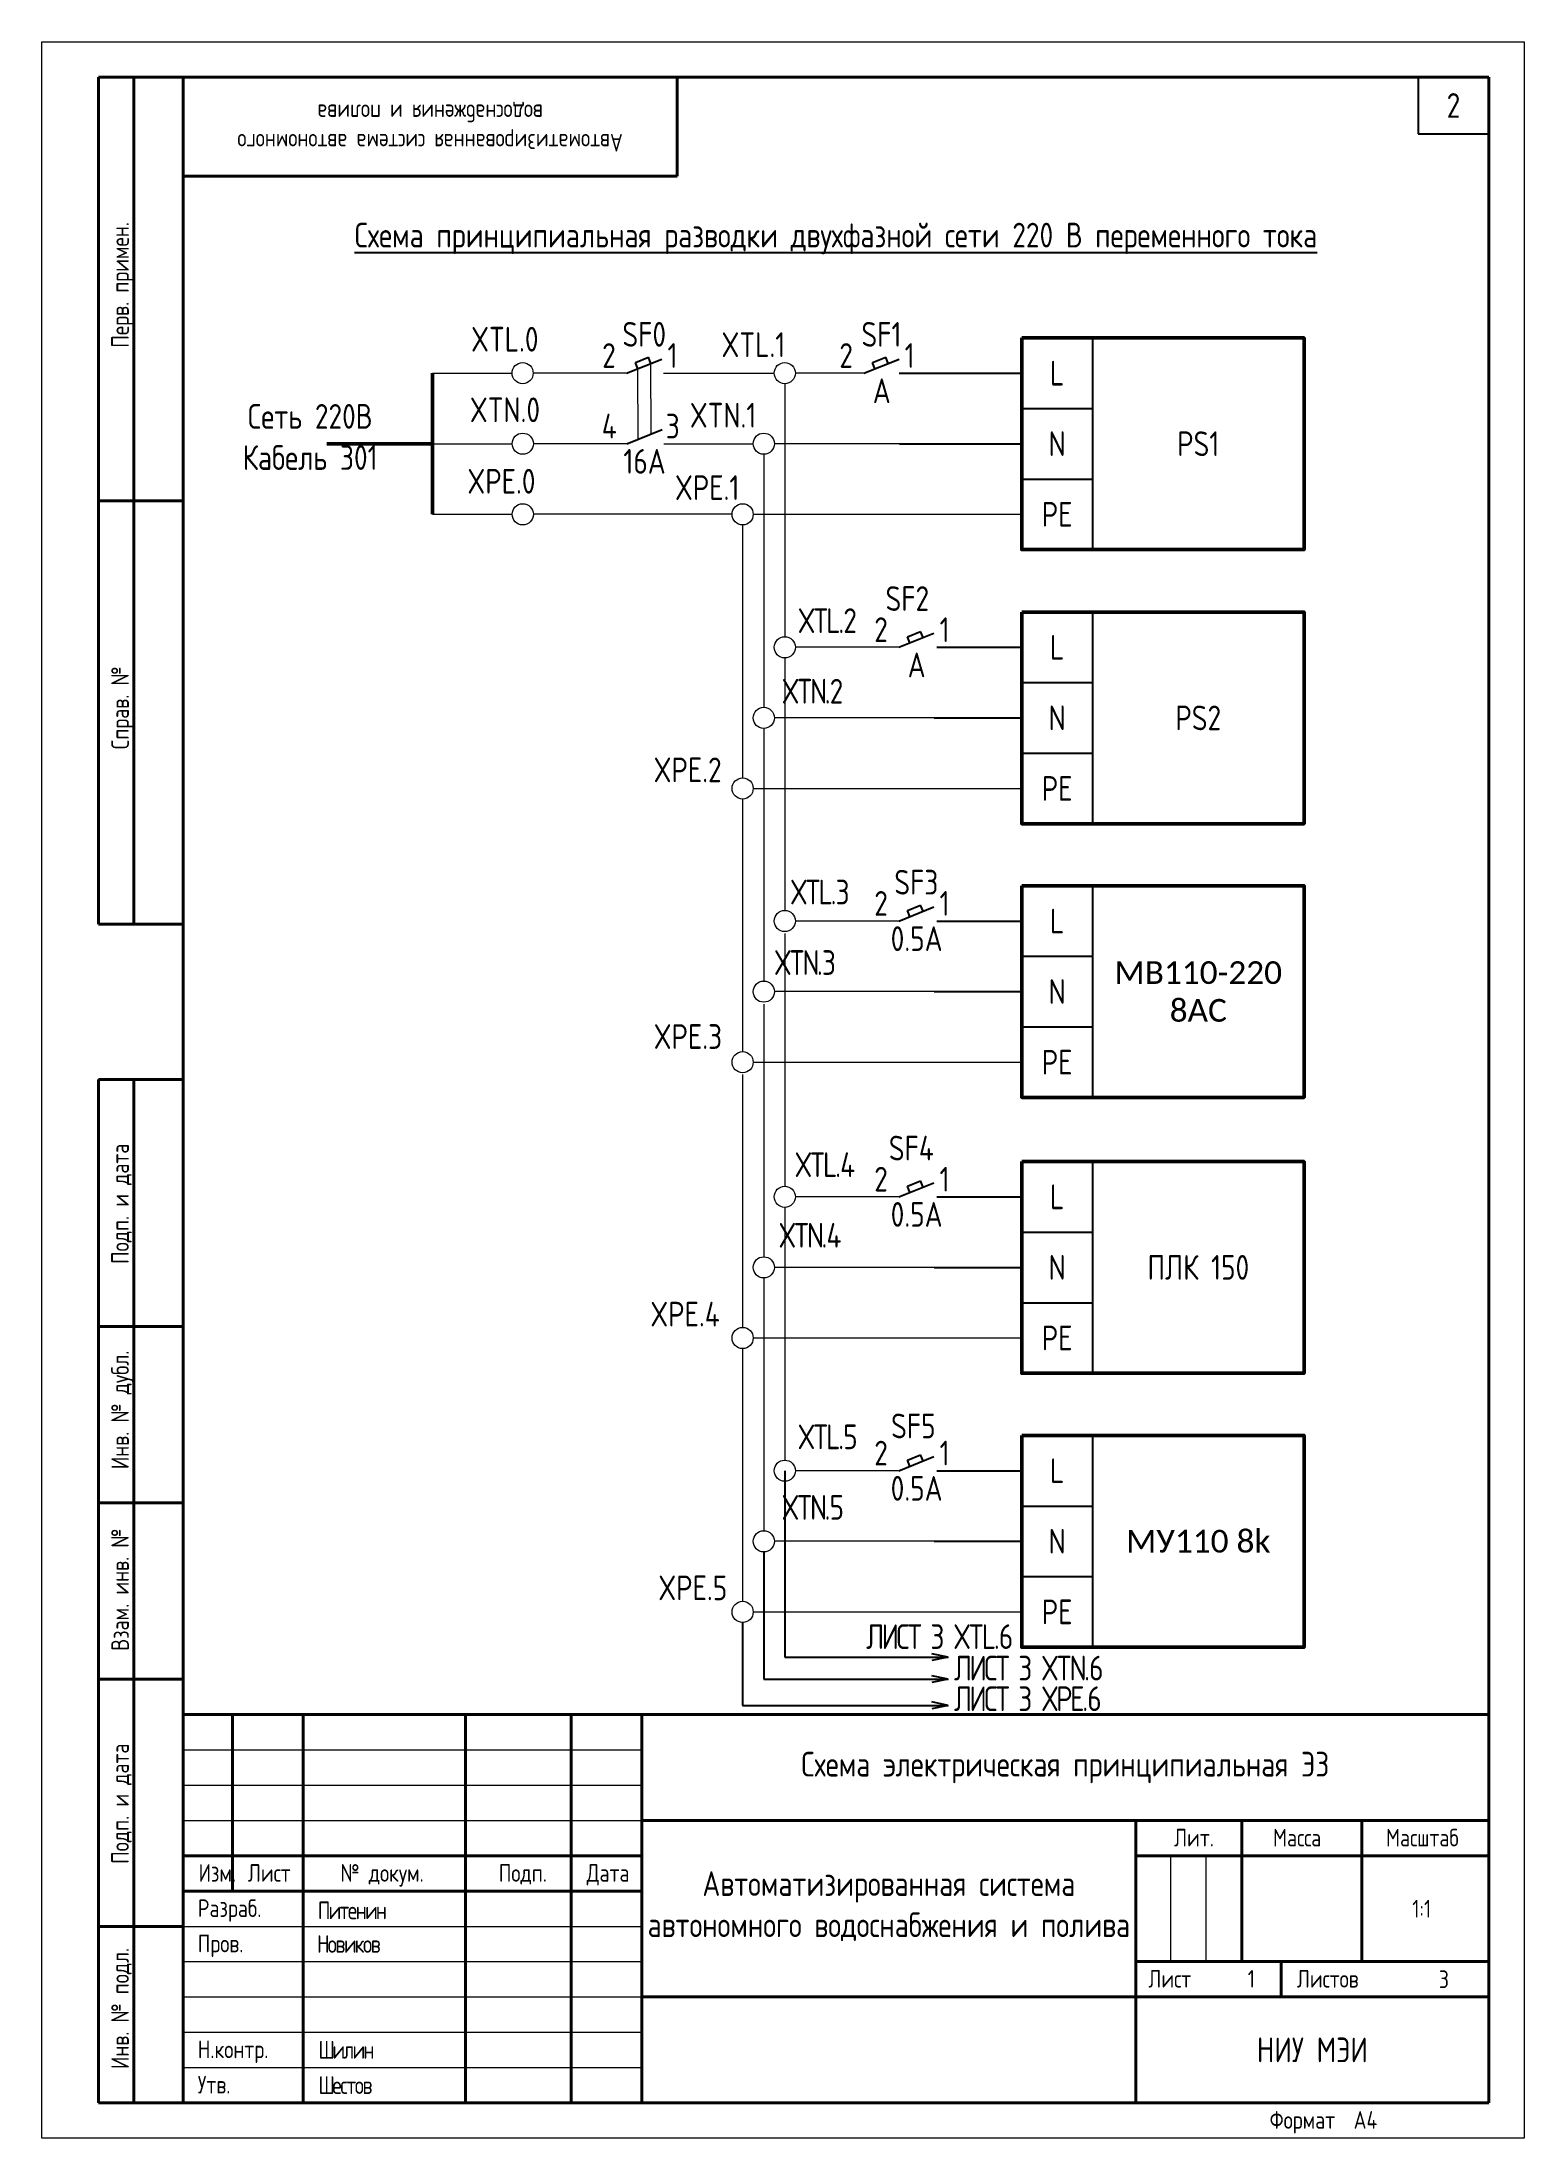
# Model space of a CAD drawing. Header units: millimetres. Extents: x 3520 to 8864, y 403 to 1747.
# Drawn here: x 3520 to 3730, y 1000 to 1297 of the extents above; entities that cross this region are included whole.
import ezdxf

# ---------------------------------------------------------------- set-up
doc = ezdxf.new("R2010")
doc.units = ezdxf.units.MM
doc.linetypes.add('K5LT_BASIC', pattern=[0])
doc.linetypes.add('K5LT_THIN', pattern=[0])
doc.layers.add('Стерка', color=7, linetype='Continuous', lineweight=15)
doc.styles.add('ГОСТ В', font='GOST_0.TTF', dxfattribs={"height": 3.5})
doc.styles.add('ГОСТ тип А', font='GOST_0.TTF', dxfattribs={"height": 3.5})
doc.styles.add('ГОСТ тип В', font='GOST_0.TTF')

msp = doc.modelspace()

# ---------------------------------------------------------------- texts
at = {"color": 7, "linetype": 'Continuous', "lineweight": 15, "style": 'ГОСТ В'}
for s, insert, char_height, width, attachment_point in [('{\\C256;2}', (3720, 1288), 3.5, 10, 5), ('{\\C256;SF0}', (3605.34, 1255.569), 3.5, 5, 5), ('{\\C256;SF1}', (3638.947, 1255.569), 3.5, 5, 5), ('{\\C256;2}', (3600.34, 1252.569), 3.5, 5, 5), ('{\\C256;1}', (3609.34, 1252.569), 3.5, 5, 5), ('{\\C256;2}', (3633.947, 1252.569), 3.5, 5, 5), ('{\\C256;1}', (3642.947, 1252.569), 3.5, 5, 5), ('{\\C256;A}', (3638.99, 1247.569), 3.5, 15, 5), ('Сеть 220В Кабель 301 ', (3558.005, 1241.022), 3.5, 29.69637, 5), ('{\\C256;4}', (3600.382, 1242.569), 3.5, 5, 5), ('{\\C256;3}', (3609.382, 1242.569), 3.5, 5, 5), ('{\\C256;PS1}', (3683.839, 1240.069), 3.5, 30, 5), ('{\\C256;16A}', (3605.382, 1237.569), 3.5, 15, 5), ('{\\C256;XPE.0}', (3585.102, 1234.75), 3.5, 5, 5), ('{\\C256;XPE.1}', (3614.253, 1233.85), 3.5, 5, 5), ('{\\C256;SF2}', (3642.618, 1218.129), 3.5, 5, 5), ('{\\C256;2}', (3638.892, 1213.724), 3.5, 5, 5), ('{\\C256;1}', (3647.892, 1213.724), 3.5, 5, 5), ('{\\C256;A}', (3643.935, 1208.724), 3.5, 15, 5), ('{\\C256;PS2}', (3683.839, 1201.224), 3.5, 30, 5), ('{\\C256;XPE.2}', (3611.483, 1193.856), 3.5, 5, 5), ('{\\C256;SF3}', (3643.892, 1177.94), 3.5, 5, 5), ('{\\C256;2}', (3638.892, 1174.94), 3.5, 5, 5), ('{\\C256;1}', (3647.892, 1174.94), 3.5, 5, 5), ('{\\C256;0.5A}', (3643.935, 1169.94), 3.5, 15, 5), ('{\\fCalibri|b0|i0|c204|p34;\\H0.91667x;\\C256;МВ110-220 8АС}', (3683.839, 1162.44), 3.5, 30, 5), ('{\\C256;XPE.3}', (3611.521, 1156.07), 3.5, 5, 5), ('{\\C256;SF4}', (3643.184, 1140.267), 3.5, 5, 5), ('{\\C256;2}', (3638.892, 1135.865), 3.5, 5, 5), ('{\\C256;1}', (3647.892, 1135.865), 3.5, 5, 5), ('{\\C256;0.5A}', (3643.935, 1130.865), 3.5, 15, 5), ('{\\C256;ПЛК 150}', (3683.839, 1123.365), 3.5, 30, 5), ('{\\C256;SF5}', (3643.469, 1100.897), 3.5, 5, 5), ('{\\C256;2}', (3638.892, 1097.053), 3.5, 5, 5), ('{\\C256;1}', (3647.892, 1097.053), 3.5, 5, 5), ('{\\C256;0.5A}', (3643.935, 1092.053), 3.5, 15, 5), ('{\\fCalibri|b0|i0|c204|p34;\\H0.91667x;\\C256;МУ110 8k}', (3683.839, 1084.553), 3.5, 30, 5), ('{\\C256;Схема электрическая принципиальная Э3}', (3665, 1052.5), 3.5, 120, 5), ('{\\C256;1:1}', (3715.5, 1032.5), 2.5, 18, 5), ('{\\T0.75;\\C256;Питенин}', (3559.089, 1032.261), 2.5, 23, 4), ('{\\T0.75;\\C256;  Новиков}', (3556.797, 1027.5), 2.5, 23, 4), ('{\\T0.75;\\C256;  Шилин}', (3557, 1012.5), 2.5, 23, 4), ('{\\C256;НИУ МЭИ}', (3700, 1012.5), 3.5, 50, 5), ('{\\T0.75;\\C256;  Шестов}', (3557, 1007.5), 2.5, 23, 4)]:
    msp.add_mtext(s, dxfattribs=dict(at, insert=insert, char_height=char_height, width=width, attachment_point=attachment_point))
at = {"color": 7, "linetype": 'Continuous', "lineweight": 15, "insert": (3575, 1285), "char_height": 2.5, "width": 70, "attachment_point": 5, "rotation": 180, "style": 'ГОСТ В'}
msp.add_mtext('\\pxqc;{\\C256;Автоматизированная система автономного водоснабжения и полива}', dxfattribs=at)
at = {"color": 7, "insert": (3632.5, 1269.152), "char_height": 3.5, "width": 185, "attachment_point": 5, "style": 'ГОСТ В'}
msp.add_mtext('{\\LСхема принципиальная разводки двухфазной сети 220 В переменного тока}', dxfattribs=at)
at = {"linetype": 'Continuous', "lineweight": 15, "char_height": 3.5, "attachment_point": 5, "style": 'ГОСТ В'}
for s, insert, width in [('XTL.0', (3585.579, 1254.874), 5), ('XTL.1', (3620.798, 1254.105), 5), ('XTN.0', (3585.6, 1244.874), 5), ('XTN.1', (3616.506, 1244.105), 5), ('{\\T0.75;XTL.2}', (3631.125, 1215), 5.4123), ('{\\T0.75;XTN.2}', (3629.023, 1205), 5), ('{\\T0.75;XTL.3}', (3630.057, 1176.552), 5), ('{\\T0.75;XTN.3}', (3627.955, 1166.552), 5), ('{\\T0.75;XTL.5}', (3631.162, 1099.358), 5), ('{\\T0.75;XTN.5}', (3629.06, 1089.358), 12.844), ('{\\T0.75;ЛИСТ 3 XTL.6}', (3647.051, 1071.053), 27.23999), ('{\\T0.75;ЛИСТ 3 XTN.6}', (3659.666, 1066.591), 27.23999), ('{\\T0.75;ЛИСТ 3 XPE.6}', (3659.537, 1062.253), 27.23999)]:
    msp.add_mtext(s, dxfattribs=dict(at, insert=insert, width=width))
at = {"color": 7, "linetype": 'Continuous', "char_height": 3.5, "width": 10, "attachment_point": 5, "style": 'ГОСТ В'}
for s, insert in [('L', (3663.839, 1250.069)), ('N', (3663.839, 1240.069)), ('PE', (3663.839, 1230.069)), ('L', (3663.839, 1211.224)), ('N', (3663.839, 1201.224)), ('PE', (3663.839, 1191.224)), ('L', (3663.839, 1172.44)), ('N', (3663.839, 1162.44)), ('PE', (3663.839, 1152.44)), ('L', (3663.839, 1133.365)), ('N', (3663.839, 1123.365)), ('PE', (3663.839, 1113.365)), ('L', (3663.839, 1094.553)), ('N', (3663.839, 1084.553)), ('PE', (3663.839, 1074.553))]:
    msp.add_mtext(s, dxfattribs=dict(at, insert=insert))
at = {"color": 0, "linetype": 'Continuous', "lineweight": 15, "char_height": 3.5, "width": 5, "attachment_point": 5, "style": 'ГОСТ В'}
for s, insert in [('{\\T0.75;XTL.4}', (3630.756, 1137.916)), ('{\\T0.75;XTN.4}', (3628.654, 1127.916))]:
    msp.add_mtext(s, dxfattribs=dict(at, insert=insert))
at = {"color": 40, "linetype": 'Continuous', "lineweight": 15, "true_color": 0xf8d731, "char_height": 3.5, "width": 5, "attachment_point": 5, "style": 'ГОСТ В'}
for s, insert in [('{\\C256;XPE.4}', (3611.114, 1116.741)), ('{\\C256;XPE.5}', (3612.213, 1077.959))]:
    msp.add_mtext(s, dxfattribs=dict(at, insert=insert))
at = {"insert": (3640, 1032.86), "char_height": 3.5, "attachment_point": 5, "style": 'ГОСТ тип В'}
msp.add_mtext_dynamic_manual_height_columns('\\pxqc;Автоматизированная система автономного водоснабжения и полива', width=70, gutter_width=12.5, heights=[0], dxfattribs=at)
at = {"layer": 'Стерка', "color": 7, "insert": (3718.645, 1022.5), "char_height": 2.5, "attachment_point": 5, "style": 'ГОСТ В'}
msp.add_mtext_dynamic_manual_height_columns('3', width=25, gutter_width=17.5, heights=[0], dxfattribs=at)

# ---------------------------------------------------------------- blocks, each defined once
blk = doc.blocks.new('A4')
at = {"linetype": 'K5LT_THIN', "lineweight": 18}
for p, q in [((0, 0), (0, 297)), ((0, 297), (210, 297)), ((210, 297), (210, 0)), ((20, 55), (85, 55)), ((20, 50), (85, 50)), ((20, 45), (85, 45)), ((159.96, 25), (159.96, 40)), ((164.98, 25), (164.98, 40)), ((20, 30), (85, 30)), ((20, 25), (85, 25)), ((20, 20), (85, 20)), ((20, 15), (85, 15)), ((20, 10), (85, 10)), ((210, 0), (0, 0))]:
    blk.add_line(p, q, dxfattribs=at)
at = {"linetype": 'K5LT_BASIC', "lineweight": 40}
for p, q in [((8, 172), (8, 292)), ((20, 292), (8, 292)), ((13, 172), (13, 292)), ((20, 5), (20, 292)), ((20, 292), (205, 292)), ((90, 292), (90, 278)), ((205, 292), (205, 5)), ((90, 278), (20, 278)), ((20, 232), (8, 232)), ((20, 172), (8, 172)), ((8, 5), (8, 150)), ((20, 150), (8, 150)), ((13, 5), (13, 150)), ((20, 115), (8, 115)), ((20, 90), (8, 90)), ((20, 65), (8, 65)), ((20, 60), (205, 60)), ((20, 5), (20, 60)), ((27, 35), (27, 60)), ((37, 5), (37, 60)), ((60, 5), (60, 60)), ((75, 5), (75, 60)), ((85, 5), (85, 60)), ((85, 45), (205, 45)), ((155, 5), (155, 45)), ((170, 25), (170, 45)), ((187, 25), (187, 45)), ((20, 40), (85, 40)), ((155, 40), (170, 40)), ((170, 40), (205, 40)), ((20, 35), (85, 35)), ((20, 30), (8, 30)), ((155, 25), (205, 25)), ((175.57, 20), (175.57, 25)), ((85, 20), (155, 20)), ((155, 20), (205, 20)), ((20, 5), (8, 5)), ((205, 5), (20, 5))]:
    blk.add_line(p, q, dxfattribs=at)
at = {"char_height": 2.5, "attachment_point": 1, "rotation": 90, "style": 'ГОСТ тип А'}
for s, insert in [('Перв. примен.', (9.82, 253.67)), ('Справ. №', (9.82, 196.78)), ('Подп. и дата', (9.82, 123.85)), ('Инв. № дубл.', (9.82, 94.77)), ('Взам. инв. №', (9.82, 69.04)), ('Подп. и дата', (9.82, 38.85)), ('Инв. № подл.', (9.82, 9.77))]:
    blk.add_mtext(s, dxfattribs=dict(at, insert=insert))
at = {"char_height": 2.5, "attachment_point": 1, "style": 'ГОСТ тип А'}
for s, insert in [('Лит.', (160.41, 43.82)), ('Масса', (174.43, 43.82)), ('Масштаб', (190.44, 43.82)), ('Изм.', (22.19, 38.82)), ('Лист', (29.18, 38.82)), ('№ докум.', (42.3, 38.82)), ('Подп.', (64.73, 38.82)), ('Дата', (77.18, 38.82)), ('Разраб.', (22.08, 33.82)), ('Пров.', (22.08, 28.82)), ('Лист', (156.77, 23.82)), ('1', (170.85, 23.82)), ('Листов', (177.81, 23.82)), ('Н.контр.', (22.08, 13.82)), ('Утв.', (22.08, 8.82)), ('Формат', (173.95, 3.82)), ('A4', (185.86, 3.82))]:
    blk.add_mtext(s, dxfattribs=dict(at, insert=insert))

# ---------------------------------------------------------------- linework, layer by layer
for p, q in [((3715, 1292), (3715, 1284)), ((3715, 1284), (3725, 1284)), ((3625.255, 1094.553), (3625.255, 1068.129)), ((3622.277, 1083.113), (3622.277, 1065.005)), ((3619.277, 1073.113), (3619.277, 1061.314)), ((3625.255, 1068.129), (3648.379, 1068.129)), ((3648.379, 1068.129), (3646.099, 1068.603)), ((3648.379, 1068.129), (3646.099, 1067.656)), ((3622.277, 1065.005), (3648.379, 1065.005)), ((3648.379, 1065.005), (3646.099, 1065.478)), ((3648.379, 1065.005), (3646.099, 1064.531)), ((3619.277, 1061.314), (3648.379, 1061.314)), ((3648.379, 1061.314), (3646.099, 1061.788)), ((3648.379, 1061.314), (3646.099, 1060.84))]:
    msp.add_line(p, q)
at = {"color": 7}
for p, q in [((3668.839, 1255.069), (3668.839, 1225.069)), ((3602.84, 1250.069), (3607.84, 1252.069)), ((3604.079, 1251.565), (3605.948, 1252.312)), ((3604.424, 1250.703), (3604.079, 1251.565)), ((3606.293, 1251.45), (3605.948, 1252.312)), ((3636.447, 1250.069), (3641.447, 1252.069)), ((3637.687, 1251.565), (3639.556, 1252.312)), ((3638.032, 1250.703), (3637.687, 1251.565)), ((3639.901, 1251.45), (3639.556, 1252.312)), ((3641.472, 1250.069), (3658.839, 1250.069)), ((3658.839, 1245.069), (3668.839, 1245.069)), ((3602.882, 1240.069), (3607.882, 1242.069)), ((3641.493, 1240.069), (3658.839, 1240.069)), ((3658.839, 1235.069), (3668.839, 1235.069)), ((3668.839, 1216.224), (3668.839, 1186.224)), ((3641.392, 1211.224), (3646.392, 1213.224)), ((3642.631, 1212.72), (3644.501, 1213.467)), ((3642.976, 1211.858), (3642.631, 1212.72)), ((3644.845, 1212.605), (3644.501, 1213.467)), ((3646.795, 1211.224), (3658.839, 1211.224)), ((3658.839, 1206.224), (3668.839, 1206.224)), ((3646.416, 1201.224), (3658.839, 1201.224)), ((3658.839, 1196.224), (3668.839, 1196.224)), ((3668.839, 1177.44), (3668.839, 1147.44)), ((3641.392, 1172.44), (3646.392, 1174.44)), ((3642.631, 1173.936), (3644.501, 1174.683)), ((3642.976, 1173.074), (3642.631, 1173.936)), ((3644.845, 1173.821), (3644.501, 1174.683)), ((3646.795, 1172.44), (3658.839, 1172.44)), ((3658.839, 1167.44), (3668.839, 1167.44)), ((3646.416, 1162.44), (3658.839, 1162.44)), ((3658.839, 1157.44), (3668.839, 1157.44)), ((3668.839, 1138.365), (3668.839, 1108.365)), ((3641.392, 1133.365), (3646.392, 1135.365)), ((3642.631, 1134.861), (3644.501, 1135.608)), ((3642.976, 1133.999), (3642.631, 1134.861)), ((3644.845, 1134.746), (3644.501, 1135.608)), ((3646.795, 1133.365), (3658.839, 1133.365)), ((3658.839, 1128.365), (3668.839, 1128.365)), ((3646.416, 1123.365), (3658.839, 1123.365)), ((3658.839, 1118.365), (3668.839, 1118.365)), ((3668.839, 1099.553), (3668.839, 1069.553)), ((3641.392, 1094.553), (3646.392, 1096.553)), ((3642.631, 1096.048), (3644.501, 1096.796)), ((3642.976, 1095.186), (3642.631, 1096.048)), ((3644.845, 1095.934), (3644.501, 1096.796)), ((3646.795, 1094.553), (3658.839, 1094.553)), ((3658.839, 1089.553), (3668.839, 1089.553)), ((3646.416, 1084.553), (3658.839, 1084.553)), ((3658.839, 1079.553), (3668.839, 1079.553))]:
    msp.add_line(p, q, dxfattribs=at)
at = {"lineweight": 50}
msp.add_line((3575.353, 1250.069), (3575.353, 1230.069), dxfattribs=at)
at = {"color": 7, "lineweight": 50}
msp.add_line((3575.353, 1240.069), (3560.353, 1240.069), dxfattribs=at)
for points in [[(3658.839, 1255.069), (3698.839, 1255.069), (3698.839, 1225.069), (3658.839, 1225.069)], [(3658.839, 1216.224), (3698.839, 1216.224), (3698.839, 1186.224), (3658.839, 1186.224)], [(3658.839, 1177.44), (3698.839, 1177.44), (3698.839, 1147.44), (3658.839, 1147.44)], [(3658.839, 1138.365), (3698.839, 1138.365), (3698.839, 1108.365), (3658.839, 1108.365)], [(3658.839, 1099.553), (3698.839, 1099.553), (3698.839, 1069.553), (3658.839, 1069.553)]]:
    msp.add_lwpolyline(points, close=True, dxfattribs=at)
at = {"layer": 'Стерка', "color": 7}
for p, q in [((3698.839, 1255.069), (3698.839, 1250.069)), ((3604.467, 1240.703), (3604.424, 1250.703)), ((3606.336, 1241.45), (3606.293, 1251.45)), ((3575.353, 1250.069), (3586.609, 1250.069)), ((3602.84, 1250.069), (3589.609, 1250.069)), ((3608.063, 1250.069), (3623.755, 1250.069)), ((3625.255, 1248.538), (3625.255, 1212.724)), ((3636.447, 1250.069), (3626.755, 1250.069)), ((3575.353, 1240.069), (3586.63, 1240.069)), ((3602.872, 1240.069), (3589.63, 1240.069)), ((3608.106, 1240.069), (3620.777, 1240.069)), ((3622.277, 1238.538), (3622.277, 1202.724)), ((3641.493, 1240.069), (3623.777, 1240.069)), ((3575.353, 1230.069), (3586.63, 1230.069)), ((3617.777, 1230.069), (3589.63, 1230.069)), ((3620.777, 1230.069), (3658.839, 1230.069)), ((3619.277, 1228.538), (3619.277, 1192.724)), ((3698.839, 1216.224), (3698.839, 1211.224)), ((3625.255, 1209.754), (3625.255, 1173.94)), ((3641.392, 1211.224), (3626.755, 1211.224)), ((3646.416, 1201.224), (3623.777, 1201.224)), ((3622.277, 1199.754), (3622.277, 1163.94)), ((3620.777, 1191.224), (3658.839, 1191.224)), ((3619.277, 1189.754), (3619.277, 1153.94)), ((3698.839, 1177.44), (3698.839, 1172.44)), ((3625.255, 1170.679), (3625.255, 1134.865)), ((3641.392, 1172.44), (3626.755, 1172.44)), ((3646.416, 1162.44), (3623.777, 1162.44)), ((3622.277, 1160.679), (3622.277, 1124.865)), ((3620.777, 1152.44), (3658.839, 1152.44)), ((3619.277, 1150.679), (3619.277, 1114.865)), ((3698.839, 1138.365), (3698.839, 1133.365)), ((3625.255, 1131.867), (3625.255, 1096.053)), ((3641.392, 1133.365), (3626.755, 1133.365)), ((3646.416, 1123.365), (3623.777, 1123.365)), ((3622.277, 1121.867), (3622.277, 1086.053)), ((3619.277, 1111.867), (3619.277, 1076.053)), ((3620.777, 1113.365), (3658.839, 1113.365)), ((3698.839, 1099.553), (3698.839, 1094.553)), ((3641.392, 1094.553), (3626.755, 1094.553)), ((3646.416, 1084.553), (3623.777, 1084.553)), ((3620.777, 1074.553), (3658.839, 1074.553))]:
    msp.add_line(p, q, dxfattribs=at)
for centre in [(3588.109, 1250.069), (3625.255, 1250.069), (3588.13, 1240.069), (3622.277, 1240.069), (3588.13, 1230.069), (3619.277, 1230.069), (3625.255, 1211.224), (3622.277, 1201.224), (3619.277, 1191.224), (3625.255, 1172.44), (3622.277, 1162.44), (3619.277, 1152.44), (3625.255, 1133.365), (3622.277, 1123.365), (3619.277, 1113.365), (3625.255, 1094.553), (3622.277, 1084.553), (3619.277, 1074.553)]:
    msp.add_circle(centre, 1.5, dxfattribs=at)

# ---------------------------------------------------------------- block references
msp.add_blockref('A4', (3520, 1000))

msp.set_redraw_order([(e.dxf.handle, doc.entitydb.next_handle()) for e in msp.query("TEXT MTEXT ATTDEF DIMENSION ARC_DIMENSION")])  # texts and dimensions are drawn at this point

doc.saveas('drawing.dxf')
